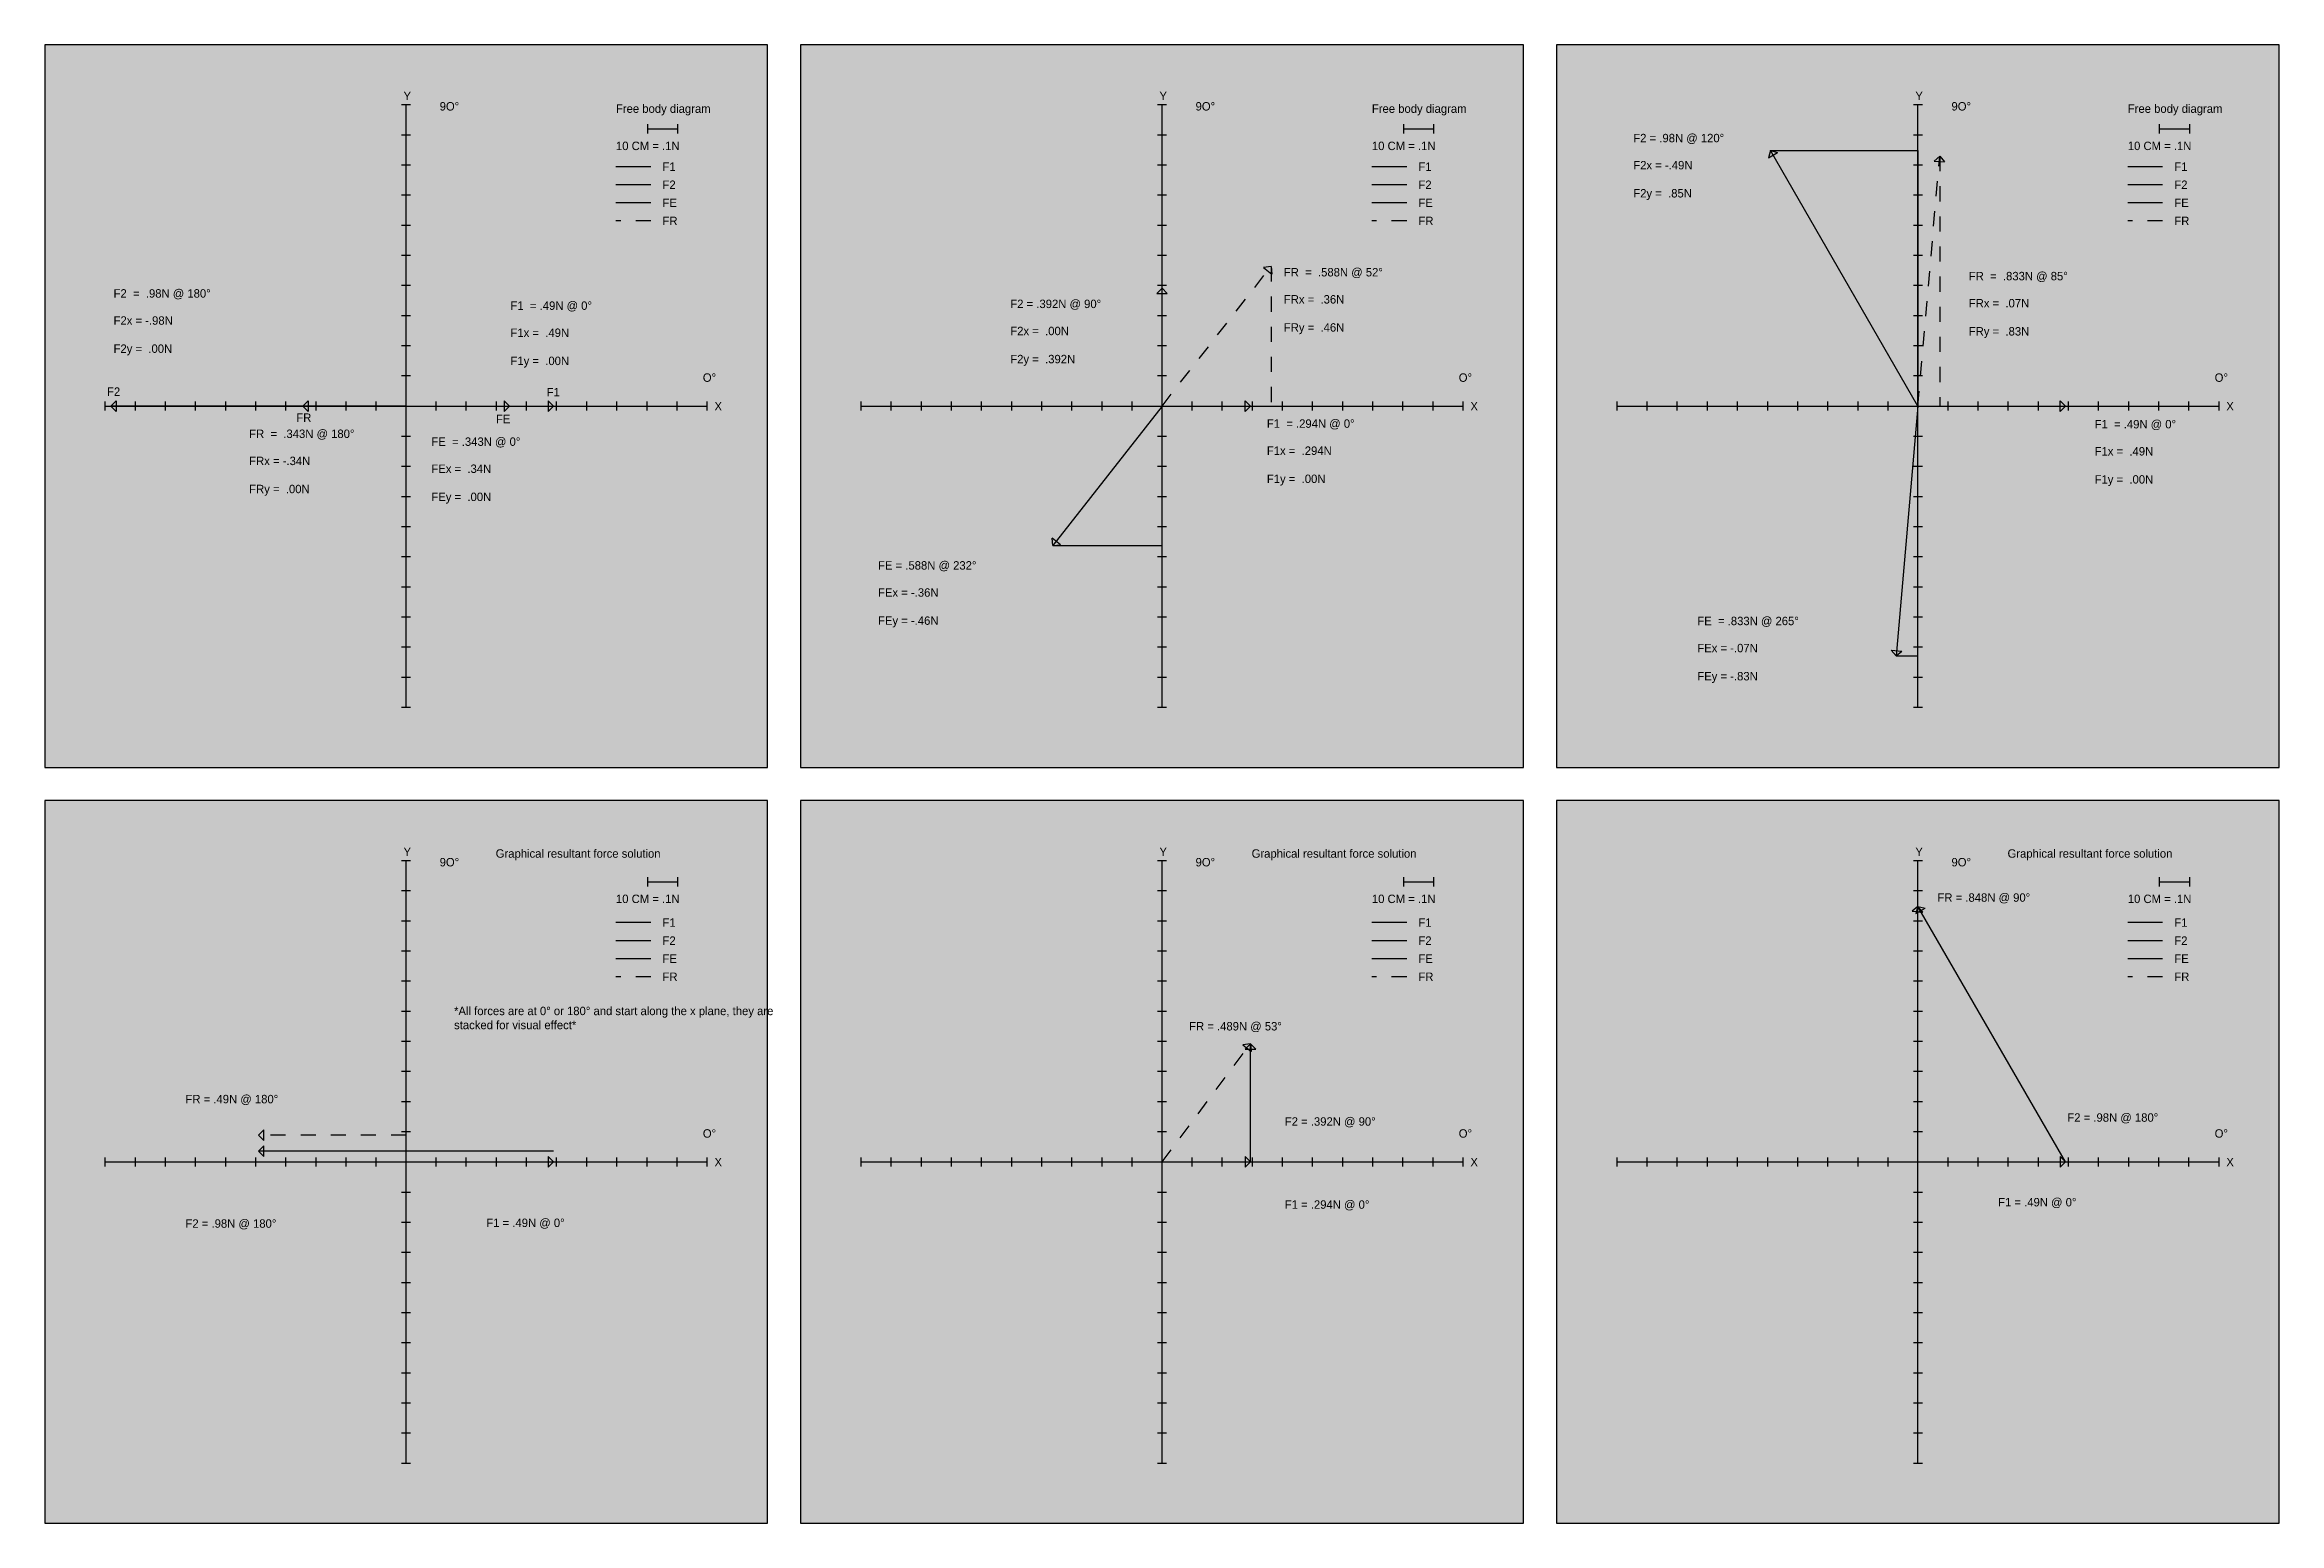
# Model space of a CAD drawing. Header units: centimetres. Extents: x -120 to 1626, y -371 to 120.
# Drawn here: x -120 to 622, y -371 to 120 of the extents above; entities that cross this region are included whole.
import ezdxf

# ---------------------------------------------------------------- set-up
doc = ezdxf.new("R2010")
doc.units = ezdxf.units.CM
doc.header["$LTSCALE"] = 5
doc.linetypes.add('JIS_02_1.0', pattern=[2, 1, -1])
doc.layers.get('0').update_dxf_attribs({"color": 251})
for name, color, linetype in [('BACKGROUND', 250, 'Continuous'), ('F1', 7, 'Continuous'), ('F2', 7, 'Continuous'), ('FE', 7, 'Continuous'), ('FR', 7, 'JIS_02_1.0')]:
    doc.layers.add(name, color=color, linetype=linetype)

msp = doc.modelspace()

# ---------------------------------------------------------------- texts
for s, height, p in [('Y', 2.80006, (-0.84861, 101.59393)), ('Y', 2.80006, (250.15139, 101.59393)), ('Y', 2.80006, (501.15139, 101.59393)), ('9O%%D', 2.800057, (11.14501, 98.13719)), ('Free body diagram', 2.800057, (69.69053, 97.36578)), ('9O%%D', 2.800057, (262.14501, 98.13719)), ('Free body diagram', 2.800057, (320.69053, 97.36578)), ('9O%%D', 2.800057, (513.14501, 98.13719)), ('Free body diagram', 2.800057, (571.69053, 97.36578)), ('10 CM = .1N', 2.800057, (69.69053, 85.00251)), ('10 CM = .1N', 2.800057, (320.69053, 85.00251)), ('10 CM = .1N', 2.800057, (571.69053, 85.00251)), ('O%%D', 2.800057, (98.53558, 8.05382)), ('O%%D', 2.800057, (349.53558, 8.05382)), ('O%%D', 2.800057, (600.53558, 8.05382)), ('X', 2.80006, (102.40384, -1.45321)), ('X', 2.80006, (353.40384, -1.45321)), ('X', 2.80006, (604.40384, -1.45321)), ('Y', 2.80006, (-0.84861, -149.40607)), ('Graphical resultant force solution', 2.800057, (29.76155, -149.98013)), ('Y', 2.80006, (250.15139, -149.40607)), ('Graphical resultant force solution', 2.800057, (280.76155, -149.98013)), ('Y', 2.80006, (501.15139, -149.40607)), ('Graphical resultant force solution', 2.800057, (531.76155, -149.98013)), ('9O%%D', 2.800057, (11.14501, -152.86281)), ('9O%%D', 2.800057, (262.14501, -152.86281)), ('9O%%D', 2.800057, (513.14501, -152.86281)), ('10 CM = .1N', 2.800057, (69.69053, -165.03548)), ('10 CM = .1N', 2.800057, (320.69053, -165.03548)), ('10 CM = .1N', 2.800057, (571.69053, -165.03548)), ('O%%D', 2.800057, (98.53558, -242.94618)), ('O%%D', 2.800057, (349.53558, -242.94618)), ('O%%D', 2.800057, (600.53558, -242.94618)), ('X', 2.80006, (102.40384, -252.45321)), ('X', 2.80006, (353.40384, -252.45321)), ('X', 2.80006, (604.40384, -252.45321))]:
    msp.add_text(s, height=height).set_placement(p)
at = {"insert": (15.93612, -199.45984), "char_height": 2.800057, "attachment_point": 1}
msp.add_mtext_dynamic_manual_height_columns('*All forces are at 0%%D or 180%%D and start along the x plane, they are stacked for visual effect*', width=107.9744824, gutter_width=0.53091, heights=[0], dxfattribs=at)
at = {"layer": 'F1', "char_height": 2.800057, "attachment_point": 1}
for s, width, insert in [('F1', 47.1481411, (85.14716, 80.88987)), ('F1', 47.1481411, (336.14716, 80.88987)), ('F1', 47.1481411, (587.14716, 80.88987)), ('F1  = .49N @ 0%%D', 47.1481411, (34.66687, 34.75051)), ('F1x =  .49N\\P\\PF1y =  .00N', 47.1481411, (34.66687, 25.75051)), ('F1', 47.1481411, (46.65175, 6.02221)), ('F1  = .294N @ 0%%D', 43.2792123, (285.81804, -4.41689)), ('F1  = .49N @ 0%%D', 43.2792123, (560.67392, -4.61657)), ('F1x =  .294N\\P\\PF1y =  .00N', 43.2792123, (285.81804, -13.41689)), ('F1x =  .49N\\P\\PF1y =  .00N', 43.2792123, (560.67392, -13.61657)), ('F1', 47.1481411, (85.14716, -170.11013)), ('F1', 47.1481411, (336.14716, -170.11013)), ('F1', 47.1481411, (587.14716, -170.11013)), ('F1 = .294N @ 0%%D', 43.2792123, (291.77755, -263.74885)), ('F1 = .49N @ 0%%D', 43.2792123, (528.63563, -262.96805)), ('F1 = .49N @ 0%%D', 43.2792123, (26.63563, -269.81132))]:
    msp.add_mtext_dynamic_manual_height_columns(s, width=width, gutter_width=0.53091, heights=[0], dxfattribs=dict(at, insert=insert))
at = {"layer": 'F2', "char_height": 2.800057, "attachment_point": 1}
for s, width, insert in [('F2 = .98N @ 120%%D', 47.1481411, (407.49033, 90.39694)), ('F2', 47.1481411, (85.14716, 74.88987)), ('F2', 47.1481411, (336.14716, 74.88987)), ('F2x = -.49N\\P\\PF2y =  .85N', 47.1481411, (407.49033, 81.39694)), ('F2', 47.1481411, (587.14716, 74.88987)), ('F2  =  .98N @ 180%%D', 47.1481411, (-97.13208, 38.80528)), ('F2x = -.98N\\P\\PF2y =  .00N', 47.1481411, (-97.13208, 29.80528)), ('F2 = .392N @ 90%%D', 43.2792123, (200.62673, 35.33813)), ('F2x =  .00N\\P\\PF2y =  .392N', 51.7043854, (200.62673, 26.33813)), ('F2', 47.1481411, (-99.29377, 6.1925)), ('F2', 47.1481411, (85.14716, -176.11013)), ('F2', 47.1481411, (336.14716, -176.11013)), ('F2', 47.1481411, (587.14716, -176.11013)), ('F2 = .392N @ 90%%D', 43.2792123, (291.77755, -236.16699)), ('F2 = .98N @ 180%%D', 47.1481411, (551.62376, -234.8534)), ('F2 = .98N @ 180%%D', 47.1481411, (-73.25265, -270.05432))]:
    msp.add_mtext_dynamic_manual_height_columns(s, width=width, gutter_width=0.53091, heights=[0], dxfattribs=dict(at, insert=insert))
at = {"layer": 'FE', "char_height": 2.800057, "attachment_point": 1}
for s, width, insert in [('FE', 47.1481411, (85.14716, 68.88987)), ('FE', 47.1481411, (336.14716, 68.88987)), ('FE', 47.1481411, (587.14716, 68.88987)), ('FE', 47.1481411, (29.83922, -2.90164)), ('FE  = .343N @ 0%%D', 56.536584, (8.39931, -10.41168)), ('FEx =  .34N\\P\\PFEy =  .00N', 56.536584, (8.39931, -19.41168)), ('FE = .588N @ 232%%D', 48.9016015, (156.71151, -51.50965)), ('FEx = -.36N\\P\\PFEy = -.46N', 48.9016015, (156.71151, -60.50965)), ('FE  = .833N @ 265%%D', 48.2006362, (428.74735, -69.95801)), ('FEx = -.07N\\P\\PFEy = -.83N', 48.2006362, (428.74735, -78.95801)), ('FE', 47.1481411, (85.14716, -182.11013)), ('FE', 47.1481411, (336.14716, -182.11013)), ('FE', 47.1481411, (587.14716, -182.11013))]:
    msp.add_mtext_dynamic_manual_height_columns(s, width=width, gutter_width=0.53091, heights=[0], dxfattribs=dict(at, insert=insert))
at = {"layer": 'FR', "linetype": 'JIS_02_1.0', "char_height": 2.800057, "attachment_point": 1}
for s, width, insert in [('FR', 47.1481411, (85.14716, 62.88987)), ('FR', 47.1481411, (336.14716, 62.88987)), ('FR', 47.1481411, (587.14716, 62.88987)), ('FR  =  .588N @ 52%%D', 62.6261358, (291.45774, 45.84607)), ('FR  =  .833N @ 85%%D', 53.1821581, (518.89018, 44.56019)), ('FRx =  .36N\\P\\PFRy =  .46N', 73.0278086, (291.45774, 36.84607)), ('FRx =  .07N\\P\\PFRy =  .83N', 43.2792123, (518.89018, 35.56019)), ('FR', 47.1481411, (-36.44185, -2.45727)), ('FR  =  .343N @ 180%%D', 54.8293235, (-52.09852, -7.8049)), ('FRx = -.34N\\P\\PFRy =  .00N', 54.8293235, (-52.09852, -16.8049)), ('FR = .848N @ 90%%D', 43.2792123, (508.48914, -161.80058)), ('FR', 47.1481411, (85.14716, -188.11013)), ('FR', 47.1481411, (336.14716, -188.11013)), ('FR', 47.1481411, (587.14716, -188.11013)), ('FR = .489N @ 53%%D', 43.2792123, (260.00503, -204.54383)), ('FR = .49N @ 180%%D', 48.2006362, (-73.25265, -228.73127))]:
    msp.add_mtext_dynamic_manual_height_columns(s, width=width, gutter_width=0.53091, heights=[0], dxfattribs=dict(at, insert=insert))

# ---------------------------------------------------------------- hatches: boundary and pattern name
at = {"layer": 'BACKGROUND'}
h = msp.add_hatch(color=256, dxfattribs=at)
h.dxf.hatch_style = 1
h.paths.add_polyline_path([(120, 120), (-120, 120), (-120, -120), (120, -120)])
h = msp.add_hatch(color=256, dxfattribs=at)
h.dxf.hatch_style = 1
h.paths.add_polyline_path([(371, 120), (131, 120), (131, -120), (371, -120)])
h = msp.add_hatch(color=256, dxfattribs=at)
h.dxf.hatch_style = 1
h.paths.add_polyline_path([(622, 120), (382, 120), (382, -120), (622, -120)])
h = msp.add_hatch(color=256, dxfattribs=at)
h.dxf.hatch_style = 1
h.paths.add_polyline_path([(120, -131), (-120, -131), (-120, -371), (120, -371)])
h = msp.add_hatch(color=256, dxfattribs=at)
h.dxf.hatch_style = 1
h.paths.add_polyline_path([(371, -131), (131, -131), (131, -371), (371, -371)])
h = msp.add_hatch(color=256, dxfattribs=at)
h.dxf.hatch_style = 1
h.paths.add_polyline_path([(622, -131), (382, -131), (382, -371), (622, -371)])

# ---------------------------------------------------------------- linework, layer by layer
for p, q in [((1.5, 100), (-1.5, 100)), ((0, -100), (0, 100)), ((252.5, 100), (249.5, 100)), ((251, -100), (251, 100)), ((503.5, 100), (500.5, 100)), ((502, -100), (502, 100)), ((1.5, 90), (-1.5, 90)), ((80.26001, 90.55447), (80.26001, 93.55447)), ((80.26001, 92.05447), (90.26001, 92.05447)), ((90.26001, 90.55447), (90.26001, 93.55447)), ((252.5, 90), (249.5, 90)), ((331.26001, 90.55447), (331.26001, 93.55447)), ((331.26001, 92.05447), (341.26001, 92.05447)), ((341.26001, 90.55447), (341.26001, 93.55447)), ((503.5, 90), (500.5, 90)), ((582.26001, 90.55447), (582.26001, 93.55447)), ((582.26001, 92.05447), (592.26001, 92.05447)), ((592.26001, 90.55447), (592.26001, 93.55447)), ((1.5, 80), (-1.5, 80)), ((252.5, 80), (249.5, 80)), ((503.5, 80), (500.5, 80)), ((1.5, 70), (-1.5, 70)), ((252.5, 70), (249.5, 70)), ((503.5, 70), (500.5, 70)), ((1.5, 60), (-1.5, 60)), ((252.5, 60), (249.5, 60)), ((503.5, 60), (500.5, 60)), ((1.5, 50), (-1.5, 50)), ((252.5, 50), (249.5, 50)), ((503.5, 50), (500.5, 50)), ((1.5, 40), (-1.5, 40)), ((252.5, 40), (249.5, 40)), ((503.5, 40), (500.5, 40)), ((1.5, 30), (-1.5, 30)), ((252.5, 30), (249.5, 30)), ((503.5, 30), (500.5, 30)), ((1.5, 20), (-1.5, 20)), ((252.5, 20), (249.5, 20)), ((503.5, 20), (500.5, 20)), ((1.5, 10), (-1.5, 10)), ((252.5, 10), (249.5, 10)), ((503.5, 10), (500.5, 10)), ((-100, 1.5), (-100, -1.5)), ((-100, 0), (100, 0)), ((-90, 1.5), (-90, -1.5)), ((-80, 1.5), (-80, -1.5)), ((-70, 1.5), (-70, -1.5)), ((-60, 1.5), (-60, -1.5)), ((-50, 1.5), (-50, -1.5)), ((-40, 1.5), (-40, -1.5)), ((-30, 1.5), (-30, -1.5)), ((-20, 1.5), (-20, -1.5)), ((-10, 1.5), (-10, -1.5)), ((10, -1.5), (10, 1.5)), ((20, -1.5), (20, 1.5)), ((30, -1.5), (30, 1.5)), ((40, -1.5), (40, 1.5)), ((50, -1.5), (50, 1.5)), ((60, -1.5), (60, 1.5)), ((70, -1.5), (70, 1.5)), ((80, -1.5), (80, 1.5)), ((90, -1.5), (90, 1.5)), ((100, -1.5), (100, 1.5)), ((151, 1.5), (151, -1.5)), ((151, 0), (351, 0)), ((161, 1.5), (161, -1.5)), ((171, 1.5), (171, -1.5)), ((181, 1.5), (181, -1.5)), ((191, 1.5), (191, -1.5)), ((201, 1.5), (201, -1.5)), ((211, 1.5), (211, -1.5)), ((221, 1.5), (221, -1.5)), ((231, 1.5), (231, -1.5)), ((241, 1.5), (241, -1.5)), ((261, -1.5), (261, 1.5)), ((271, -1.5), (271, 1.5)), ((281, -1.5), (281, 1.5)), ((291, -1.5), (291, 1.5)), ((301, -1.5), (301, 1.5)), ((311, -1.5), (311, 1.5)), ((321, -1.5), (321, 1.5)), ((331, -1.5), (331, 1.5)), ((341, -1.5), (341, 1.5)), ((351, -1.5), (351, 1.5)), ((402, 1.5), (402, -1.5)), ((402, 0), (602, 0)), ((412, 1.5), (412, -1.5)), ((422, 1.5), (422, -1.5)), ((432, 1.5), (432, -1.5)), ((442, 1.5), (442, -1.5)), ((452, 1.5), (452, -1.5)), ((462, 1.5), (462, -1.5)), ((472, 1.5), (472, -1.5)), ((482, 1.5), (482, -1.5)), ((492, 1.5), (492, -1.5)), ((512, -1.5), (512, 1.5)), ((522, -1.5), (522, 1.5)), ((532, -1.5), (532, 1.5)), ((542, -1.5), (542, 1.5)), ((552, -1.5), (552, 1.5)), ((562, -1.5), (562, 1.5)), ((572, -1.5), (572, 1.5)), ((582, -1.5), (582, 1.5)), ((592, -1.5), (592, 1.5)), ((602, -1.5), (602, 1.5)), ((-1.5, -10), (1.5, -10)), ((249.5, -10), (252.5, -10)), ((500.5, -10), (503.5, -10)), ((-1.5, -20), (1.5, -20)), ((249.5, -20), (252.5, -20)), ((500.5, -20), (503.5, -20)), ((-1.5, -30), (1.5, -30)), ((249.5, -30), (252.5, -30)), ((500.5, -30), (503.5, -30)), ((-1.5, -40), (1.5, -40)), ((249.5, -40), (252.5, -40)), ((500.5, -40), (503.5, -40)), ((-1.5, -50), (1.5, -50)), ((249.5, -50), (252.5, -50)), ((500.5, -50), (503.5, -50)), ((-1.5, -60), (1.5, -60)), ((249.5, -60), (252.5, -60)), ((500.5, -60), (503.5, -60)), ((-1.5, -70), (1.5, -70)), ((249.5, -70), (252.5, -70)), ((500.5, -70), (503.5, -70)), ((-1.5, -80), (1.5, -80)), ((249.5, -80), (252.5, -80)), ((500.5, -80), (503.5, -80)), ((-1.5, -90), (1.5, -90)), ((249.5, -90), (252.5, -90)), ((500.5, -90), (503.5, -90)), ((-1.5, -100), (1.5, -100)), ((249.5, -100), (252.5, -100)), ((500.5, -100), (503.5, -100)), ((1.5, -151), (-1.5, -151)), ((0, -351), (0, -151)), ((252.5, -151), (249.5, -151)), ((251, -351), (251, -151)), ((503.5, -151), (500.5, -151)), ((502, -351), (502, -151)), ((1.5, -161), (-1.5, -161)), ((80.26001, -159.48352), (80.26001, -156.48352)), ((80.26001, -157.98352), (90.26001, -157.98352)), ((90.26001, -159.48352), (90.26001, -156.48352)), ((252.5, -161), (249.5, -161)), ((331.26001, -159.48352), (331.26001, -156.48352)), ((331.26001, -157.98352), (341.26001, -157.98352)), ((341.26001, -159.48352), (341.26001, -156.48352)), ((503.5, -161), (500.5, -161)), ((582.26001, -159.48352), (582.26001, -156.48352)), ((582.26001, -157.98352), (592.26001, -157.98352)), ((592.26001, -159.48352), (592.26001, -156.48352)), ((1.5, -171), (-1.5, -171)), ((252.5, -171), (249.5, -171)), ((503.5, -171), (500.5, -171)), ((1.5, -181), (-1.5, -181)), ((252.5, -181), (249.5, -181)), ((503.5, -181), (500.5, -181)), ((1.5, -191), (-1.5, -191)), ((252.5, -191), (249.5, -191)), ((503.5, -191), (500.5, -191)), ((1.5, -201), (-1.5, -201)), ((252.5, -201), (249.5, -201)), ((503.5, -201), (500.5, -201)), ((1.5, -211), (-1.5, -211)), ((252.5, -211), (249.5, -211)), ((503.5, -211), (500.5, -211)), ((1.5, -221), (-1.5, -221)), ((252.5, -221), (249.5, -221)), ((503.5, -221), (500.5, -221)), ((1.5, -231), (-1.5, -231)), ((252.5, -231), (249.5, -231)), ((503.5, -231), (500.5, -231)), ((1.5, -241), (-1.5, -241)), ((252.5, -241), (249.5, -241)), ((503.5, -241), (500.5, -241)), ((-100, -249.5), (-100, -252.5)), ((-100, -251), (100, -251)), ((-90, -249.5), (-90, -252.5)), ((-80, -249.5), (-80, -252.5)), ((-70, -249.5), (-70, -252.5)), ((-60, -249.5), (-60, -252.5)), ((-50, -249.5), (-50, -252.5)), ((-40, -249.5), (-40, -252.5)), ((-30, -249.5), (-30, -252.5)), ((-20, -249.5), (-20, -252.5)), ((-10, -249.5), (-10, -252.5)), ((10, -252.5), (10, -249.5)), ((20, -252.5), (20, -249.5)), ((30, -252.5), (30, -249.5)), ((40, -252.5), (40, -249.5)), ((50, -252.5), (50, -249.5)), ((60, -252.5), (60, -249.5)), ((70, -252.5), (70, -249.5)), ((80, -252.5), (80, -249.5)), ((90, -252.5), (90, -249.5)), ((100, -252.5), (100, -249.5)), ((151, -249.5), (151, -252.5)), ((151, -251), (351, -251)), ((161, -249.5), (161, -252.5)), ((171, -249.5), (171, -252.5)), ((181, -249.5), (181, -252.5)), ((191, -249.5), (191, -252.5)), ((201, -249.5), (201, -252.5)), ((211, -249.5), (211, -252.5)), ((221, -249.5), (221, -252.5)), ((231, -249.5), (231, -252.5)), ((241, -249.5), (241, -252.5)), ((261, -252.5), (261, -249.5)), ((271, -252.5), (271, -249.5)), ((281, -252.5), (281, -249.5)), ((291, -252.5), (291, -249.5)), ((301, -252.5), (301, -249.5)), ((311, -252.5), (311, -249.5)), ((321, -252.5), (321, -249.5)), ((331, -252.5), (331, -249.5)), ((341, -252.5), (341, -249.5)), ((351, -252.5), (351, -249.5)), ((402, -249.5), (402, -252.5)), ((402, -251), (602, -251)), ((412, -249.5), (412, -252.5)), ((422, -249.5), (422, -252.5)), ((432, -249.5), (432, -252.5)), ((442, -249.5), (442, -252.5)), ((452, -249.5), (452, -252.5)), ((462, -249.5), (462, -252.5)), ((472, -249.5), (472, -252.5)), ((482, -249.5), (482, -252.5)), ((492, -249.5), (492, -252.5)), ((512, -252.5), (512, -249.5)), ((522, -252.5), (522, -249.5)), ((532, -252.5), (532, -249.5)), ((542, -252.5), (542, -249.5)), ((552, -252.5), (552, -249.5)), ((562, -252.5), (562, -249.5)), ((572, -252.5), (572, -249.5)), ((582, -252.5), (582, -249.5)), ((592, -252.5), (592, -249.5)), ((602, -252.5), (602, -249.5)), ((-1.5, -261), (1.5, -261)), ((249.5, -261), (252.5, -261)), ((500.5, -261), (503.5, -261)), ((-1.5, -271), (1.5, -271)), ((249.5, -271), (252.5, -271)), ((500.5, -271), (503.5, -271)), ((-1.5, -281), (1.5, -281)), ((249.5, -281), (252.5, -281)), ((500.5, -281), (503.5, -281)), ((-1.5, -291), (1.5, -291)), ((249.5, -291), (252.5, -291)), ((500.5, -291), (503.5, -291)), ((-1.5, -301), (1.5, -301)), ((249.5, -301), (252.5, -301)), ((500.5, -301), (503.5, -301)), ((-1.5, -311), (1.5, -311)), ((249.5, -311), (252.5, -311)), ((500.5, -311), (503.5, -311)), ((-1.5, -321), (1.5, -321)), ((249.5, -321), (252.5, -321)), ((500.5, -321), (503.5, -321)), ((-1.5, -331), (1.5, -331)), ((249.5, -331), (252.5, -331)), ((500.5, -331), (503.5, -331)), ((-1.5, -341), (1.5, -341)), ((249.5, -341), (252.5, -341)), ((500.5, -341), (503.5, -341)), ((-1.5, -351), (1.5, -351)), ((249.5, -351), (252.5, -351)), ((500.5, -351), (503.5, -351))]:
    msp.add_line(p, q)
for points in [[(-120, -120), (120, -120), (120, 120), (-120, 120)], [(131, -120), (371, -120), (371, 120), (131, 120)], [(382, -120), (622, -120), (622, 120), (382, 120)], [(-120, -371), (120, -371), (120, -131), (-120, -131)], [(131, -371), (371, -371), (371, -131), (131, -131)], [(382, -371), (622, -371), (622, -131), (382, -131)]]:
    msp.add_lwpolyline(points, close=True, dxfattribs=at)
at = {"layer": 'F1'}
for p, q in [((81.25939, 79.46425), (69.69953, 79.46425)), ((332.25939, 79.46425), (320.69953, 79.46425)), ((583.25939, 79.46425), (571.69953, 79.46425)), ((0, 0), (49, 0)), ((49, 0), (47.23223, 1.76777)), ((47.23223, 1.76777), (47.23223, -1.76777)), ((49, 0), (47.23223, -1.76777)), ((251, 0), (280.4, 0)), ((280.4, 0), (278.63223, 1.76777)), ((278.63223, -1.76777), (278.63223, 1.76777)), ((280.4, 0), (278.63223, -1.76777)), ((502, 0), (551, 0)), ((551, 0), (549.23223, 1.76777)), ((549.23223, -1.76777), (549.23223, 1.76777)), ((551, 0), (549.23223, -1.76777)), ((81.25939, -171.53575), (69.69953, -171.53575)), ((332.25939, -171.53575), (320.69953, -171.53575)), ((583.25939, -171.53575), (571.69953, -171.53575)), ((0, -251), (49, -251)), ((49, -251), (47.23223, -249.23223)), ((47.23223, -249.23223), (47.23223, -252.76777)), ((49, -251), (47.23223, -252.76777)), ((251, -251), (280.4, -251)), ((280.4, -251), (278.63223, -249.23223)), ((278.63223, -249.23223), (278.63223, -252.76777)), ((280.4, -251), (278.63223, -252.76777)), ((502, -251), (551, -251)), ((551, -251), (549.23223, -249.23223)), ((549.23223, -249.23223), (549.23223, -252.76777)), ((551, -251), (549.23223, -252.76777))]:
    msp.add_line(p, q, dxfattribs=at)
at = {"layer": 'F2'}
for p, q in [((453, 84.87049), (452.35295, 82.45568)), ((452.35295, 82.45568), (455.41481, 84.22344)), ((453, 84.87049), (455.41481, 84.22344)), ((502, 0), (453, 84.87049)), ((453, 84.87049), (502, 84.87049)), ((502, 84.87049), (502, 0)), ((81.25939, 73.46425), (69.69953, 73.46425)), ((332.25939, 73.46425), (320.69953, 73.46425)), ((583.25939, 73.46425), (571.69953, 73.46425)), ((251, 39.2), (249.23223, 37.43223)), ((249.23223, 37.43223), (252.76777, 37.43223)), ((251, 39.2), (252.76777, 37.43223)), ((251, 0), (251, 39.2)), ((-98, 0), (-96.23223, 1.76777)), ((0, 0), (-98, 0)), ((-98, 0), (-96.23223, -1.76777)), ((-96.23223, 1.76777), (-96.23223, -1.76777)), ((502, -166.12951), (501.35295, -168.54432)), ((501.35295, -168.54432), (504.41481, -166.77656)), ((502, -166.12951), (504.41481, -166.77656)), ((551, -251), (502, -166.12951)), ((81.25939, -177.53575), (69.69953, -177.53575)), ((332.25939, -177.53575), (320.69953, -177.53575)), ((583.25939, -177.53575), (571.69953, -177.53575)), ((280.34104, -211.8), (278.57328, -213.56777)), ((278.57328, -213.56777), (282.10881, -213.56777)), ((280.34104, -211.8), (282.10881, -213.56777)), ((280.34104, -251), (280.34104, -211.8)), ((-49, -247.46447), (-47.23223, -245.6967)), ((49, -247.46447), (-49, -247.46447)), ((-49, -247.46447), (-47.23223, -249.23223)), ((-47.23223, -249.23223), (-47.23223, -245.6967))]:
    msp.add_line(p, q, dxfattribs=at)
at = {"layer": 'FE'}
for p, q in [((81.25939, 67.46425), (69.69953, 67.46425)), ((332.25939, 67.46425), (320.69953, 67.46425)), ((583.25939, 67.46425), (571.69953, 67.46425)), ((0, 0), (34.3, 0)), ((34.3, 0), (32.53223, 1.76777)), ((32.53223, 1.76777), (32.53223, -1.76777)), ((34.3, 0), (32.53223, -1.76777)), ((251, 0), (214.79911, -46.33503)), ((502, 0), (494.73993, -82.98302)), ((502, -82.98302), (502, 0)), ((251, -46.33503), (251, 0)), ((214.79911, -46.33503), (214.49443, -43.85367)), ((217.28047, -46.03036), (214.49443, -43.85367)), ((214.79911, -46.33503), (217.28047, -46.03036)), ((214.79911, -46.33503), (251, -46.33503)), ((494.73993, -82.98302), (493.13296, -81.06791)), ((493.13296, -81.06791), (496.65504, -81.37605)), ((494.73993, -82.98302), (496.65504, -81.37605)), ((494.73993, -82.98302), (502, -82.98302)), ((81.25939, -183.53575), (69.69953, -183.53575)), ((332.25939, -183.53575), (320.69953, -183.53575)), ((583.25939, -183.53575), (571.69953, -183.53575))]:
    msp.add_line(p, q, dxfattribs=at)
at = {"layer": 'FR', "linetype": 'JIS_02_1.0'}
for p, q in [((502, 0), (509.26007, 82.98302)), ((509.26007, 82.98302), (507.34496, 81.37605)), ((509.26007, 82.98302), (510.86704, 81.06791)), ((509.26007, 82.98302), (509.26007, 0)), ((507.34496, 81.37605), (510.86704, 81.06791)), ((81.25939, 61.46425), (69.69953, 61.46425)), ((332.25939, 61.46425), (320.69953, 61.46425)), ((583.25939, 61.46425), (571.69953, 61.46425)), ((251, 0), (287.20089, 46.33503)), ((287.20089, 46.33503), (284.71953, 46.03036)), ((284.71953, 46.03036), (287.50557, 43.85367)), ((287.20089, 46.33503), (287.50557, 43.85367)), ((287.20089, 46.33503), (287.20089, 0)), ((-34.3, 0), (-32.53223, 1.76777)), ((0, 0), (-34.3, 0)), ((-34.3, 0), (-32.53223, -1.76777)), ((-32.53223, 1.76777), (-32.53223, -1.76777)), ((502, 0), (509.26007, 0)), ((251, 0), (287.20089, 0)), ((502, -166.12951), (500.08489, -167.73648)), ((500.08489, -167.73648), (503.60697, -168.04462)), ((502, -166.12951), (503.60697, -168.04462)), ((502, -251), (502, -166.12951)), ((81.25939, -189.53575), (69.69953, -189.53575)), ((332.25939, -189.53575), (320.69953, -189.53575)), ((583.25939, -189.53575), (571.69953, -189.53575)), ((251, -251), (280.34104, -211.8)), ((280.34104, -211.8), (277.85968, -212.10467)), ((277.85968, -212.10467), (280.64572, -214.28137)), ((280.34104, -211.8), (280.64572, -214.28137)), ((-49.01944, -242.16117), (-47.25168, -240.3934)), ((-49.01944, -242.16117), (-47.25168, -243.92893)), ((0, -242.16117), (-49, -242.16117)), ((-47.25168, -243.92893), (-47.25168, -240.3934))]:
    msp.add_line(p, q, dxfattribs=at)

msp.set_redraw_order([(e.dxf.handle, doc.entitydb.next_handle()) for e in msp.query("TEXT MTEXT ATTDEF DIMENSION ARC_DIMENSION")])  # texts and dimensions are drawn at this point

doc.saveas('drawing.dxf')
